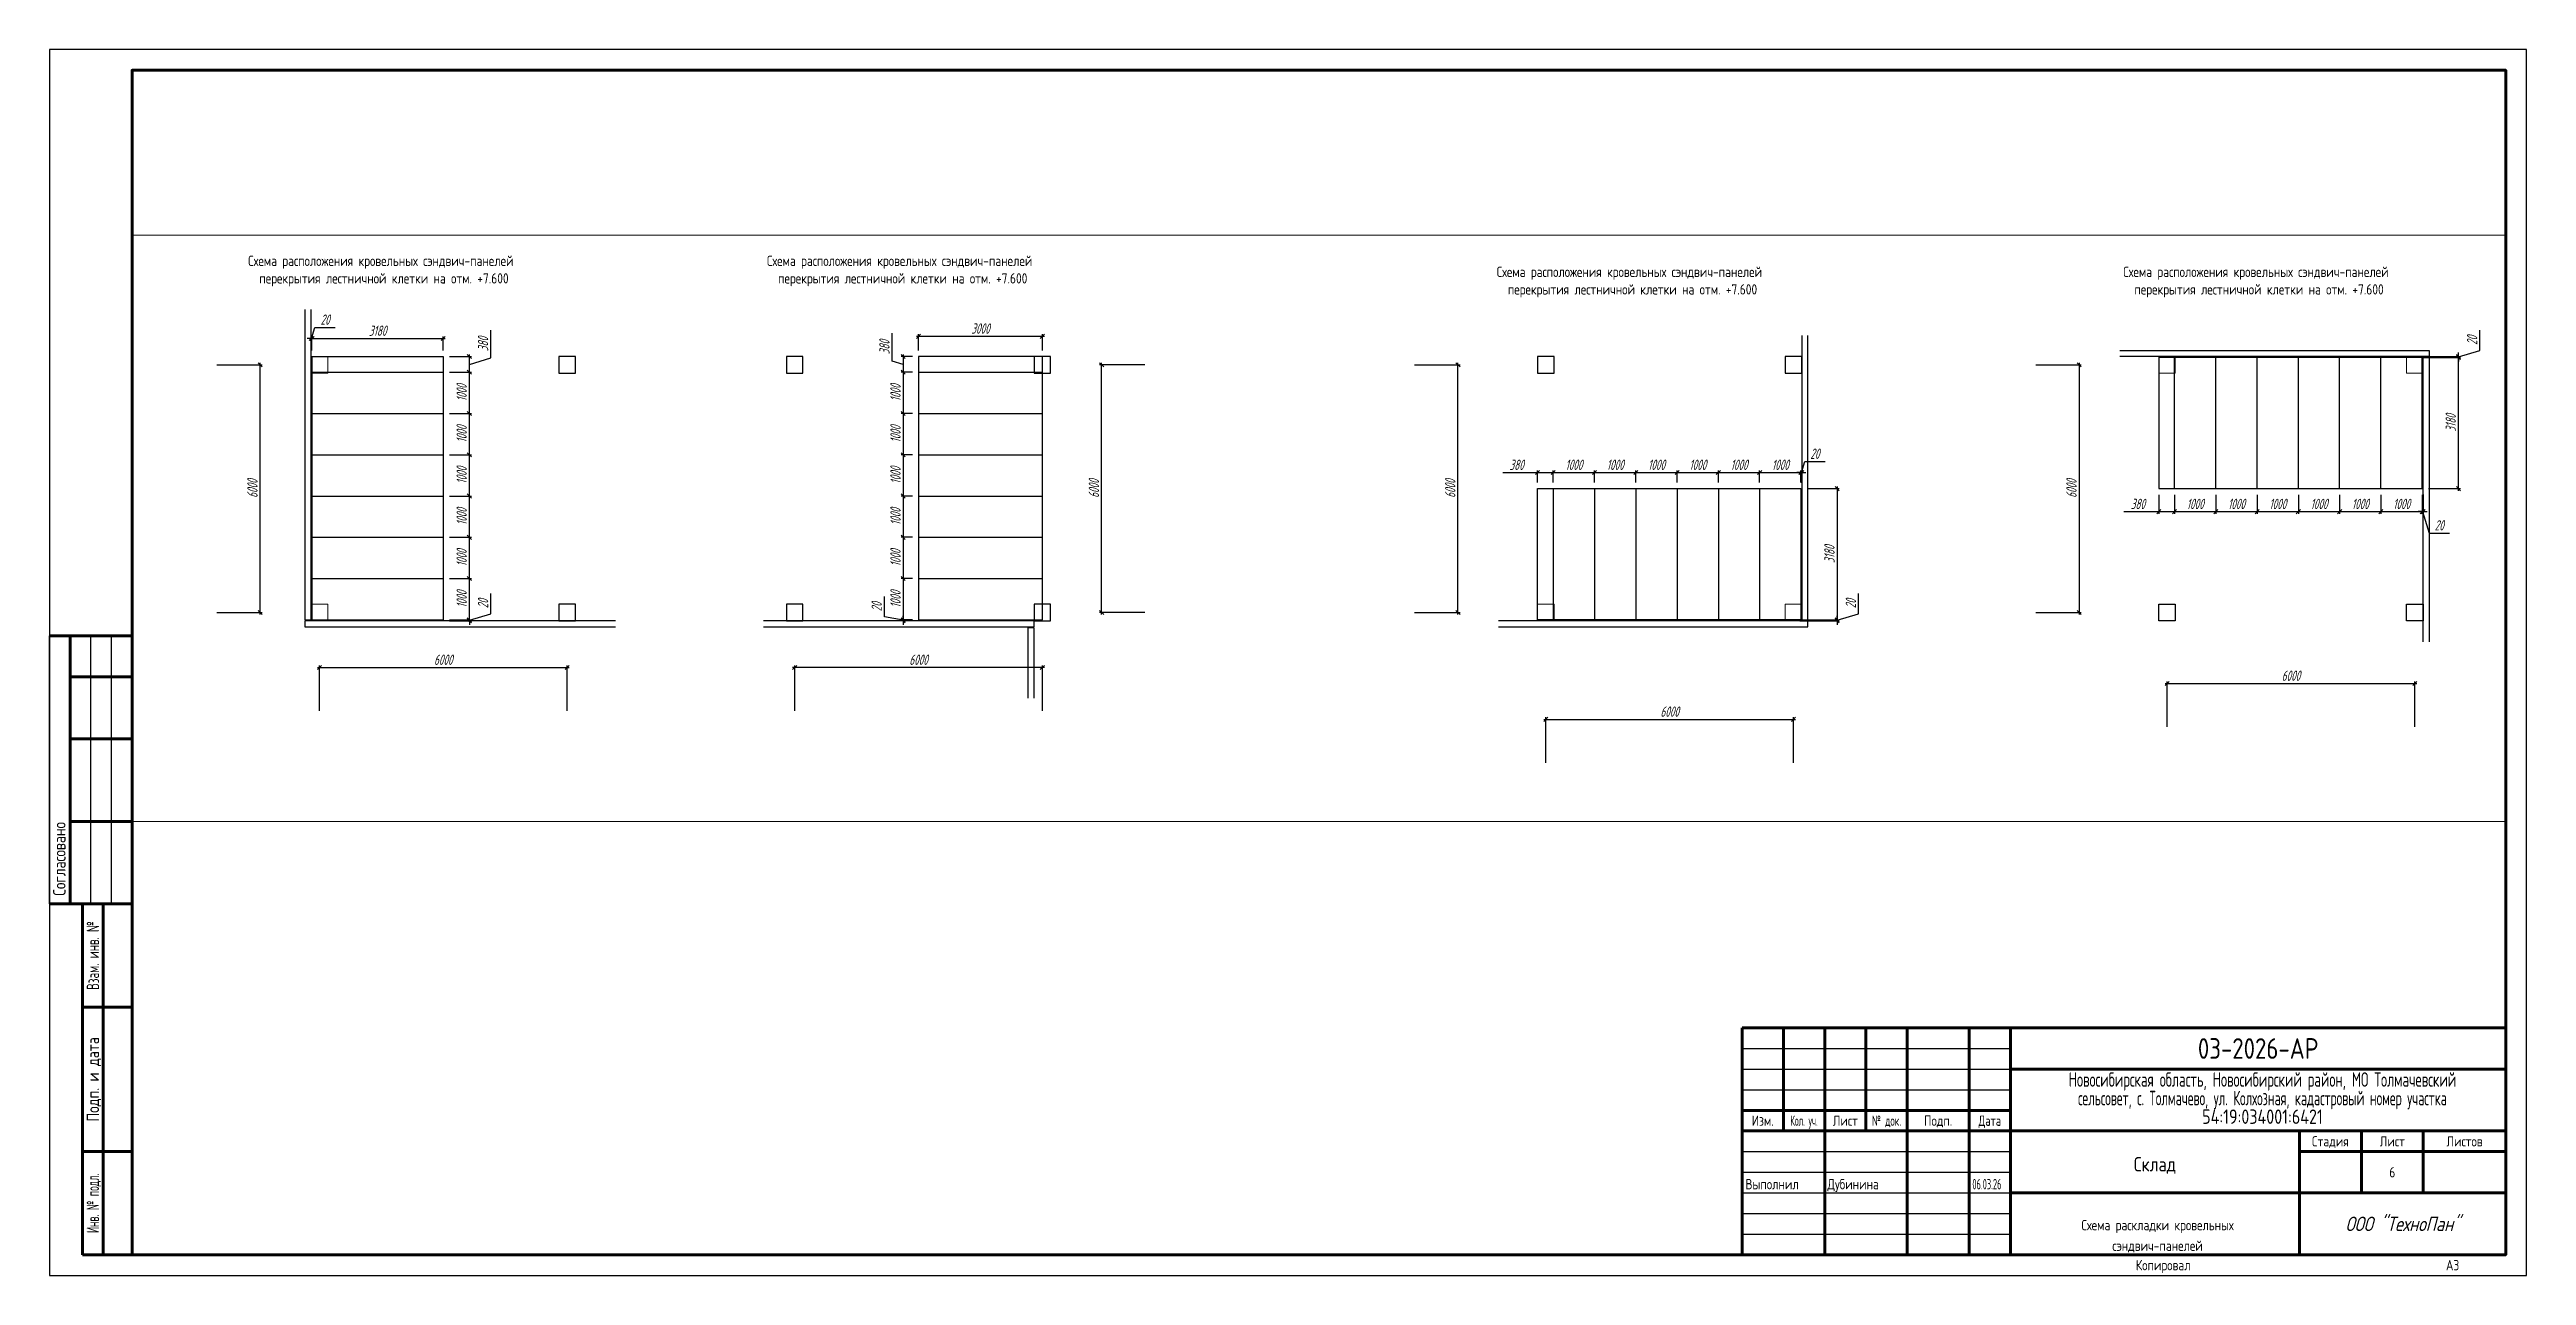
# Paper-space layout 'Лист6' of a CAD drawing. Header units: millimetres. Extents: x 0 to 600, y 0 to 297.
# The model-space entities are those that its viewports show. They can reach past a viewport. Long polylines and large blocks are cut down to what shows.
import ezdxf
from ezdxf.enums import TextEntityAlignment as Align

# ---------------------------------------------------------------- set-up
doc = ezdxf.new("R2010")
doc.units = ezdxf.units.MM
doc.linetypes.add('GOST2.303 4', pattern=[7, 5, -2, 0])
for name, color, linetype, lineweight in [('_Оси', 90, 'Continuous', 13), ('_Размеры', 120, 'Continuous', 13), ('_Сендвичи', 230, 'Continuous', 30), ('_Сендвичи кровля', 5, 'Continuous', 30), ('_Стены', 7, 'Continuous', 30), ('_Сэндвичи штрих', 7, 'Continuous', 5), ('_Текст', 141, 'Continuous', 20), ('FORMAT', 7, 'Continuous', 25), ('выноска', 7, 'Continuous', 13)]:
    doc.layers.add(name, color=color, linetype=linetype, lineweight=lineweight)
doc.styles.add('GOST 2.304', font='CS_Gost2304.shx')
doc.styles.add('Museo sans', font='CS_Gost2304.shx')
doc.styles.add('ГОСТ 2.304', font='CS_Gost2304.shx')
doc.styles.add('СПДС_размеры', font='spdswin.shx', dxfattribs={"width": 0.8, "oblique": 15})
doc.dimstyles.new('СПДС', dxfattribs={"dimtxt": 2.5, "dimasz": 1, "dimexe": 0.5, "dimexo": 1.5, "dimtad": 1, "dimdec": 0, "dimtxsty": 'СПДС_размеры', "dimblk": 'OBLIQUE', "dimcen": 2.5, "dimdle": 0.5, "dimadec": 8, "dimazin": 0, "dimtfac": 1, "dimtdec": 0, "dimtix": 1, "dimtmove": 0, "dimatfit": 3, "dimfxl": 1, "dimarcsym": 0})

psp = doc.layouts.new('Лист6')

# ---------------------------------------------------------------- texts
at = {"layer": 'FORMAT', "linetype": 'Continuous', "lineweight": 25, "style": 'GOST 2.304'}
psp.add_text('Согласовано', height=3, rotation=90, dxfattribs=at).set_placement((3.88, 92))
for s, width, p in [('Взам. инв. №', 0.8, (10.5, 77.5)), ('Инв. № подл.', 0.7, (10.5, 17.5))]:
    psp.add_text(s, height=3, rotation=90, dxfattribs=dict(at, width=width)).set_placement(p, align=Align.MIDDLE_CENTER)
psp.add_text('Подп. и дата', height=3, rotation=90, dxfattribs=at).set_placement((10.5, 47.5), align=Align.MIDDLE_CENTER)
for s, height, p in [('03-2026-АР', 5, (535, 54.99)), ('Изм.', 2.5, (415, 37.5)), ('Лист', 2.5, (435, 37.5)), ('Подп.', 2.5, (457.5, 37.5)), ('Стадия', 2.5, (552.5, 32.5)), ('Лист', 2.5, (567.5, 32.5)), ('Листов', 2.5, (585, 32.5)), ('Склад', 3.5, (510, 26.94)), ('6', 2.5, (567.5, 25))]:
    psp.add_text(s, height=height, dxfattribs=at).set_placement(p, align=Align.MIDDLE_CENTER)
for s, width, p in [('Новосибирская область, Новосибирский район, МО Толмачевский', 0.806323, (536.05, 45.72)), ('сельсовет, с. Толмачево, ул. Колхозная, кадастровый номер участка', 0.748029, (536.05, 41.22))]:
    psp.add_text(s, height=3.5, dxfattribs=dict(at, width=width)).set_placement(p, align=Align.CENTER)
for s, width, p in [('Кол. уч.', 0.65, (425, 37.5)), ('№ док.', 0.8, (445, 37.5)), ('Дата', 0.9, (470, 37.5))]:
    psp.add_text(s, height=2.5, dxfattribs=dict(at, width=width)).set_placement(p, align=Align.MIDDLE_CENTER)
at = {"layer": 'FORMAT', "linetype": 'Continuous', "lineweight": 25}
for s, height, style, p in [('54:19:034001:6421', 3.5, 'GOST 2.304', (536.05, 36.72)), ('Схема раскладки кровельных', 2.5, 'GOST 2.304', (510.64, 10.95)), ('сэндвич-панелей', 2.5, 'GOST 2.304', (510.64, 5.95)), ('Копировал', 2.5, 'ГОСТ 2.304', (512, 1.25))]:
    psp.add_text(s, height=height, dxfattribs=dict(at, style=style)).set_placement(p, align=Align.CENTER)
for s, style, p in [('Выполнил', 'GOST 2.304', (410.82, 20.87)), ('Дубинина', 'GOST 2.304', (430.68, 20.87)), ('A3', 'ГОСТ 2.304', (580.5, 1.25))]:
    psp.add_text(s, height=2.5, dxfattribs=dict(at, style=style)).set_placement(p)
at = {"layer": 'FORMAT', "linetype": 'Continuous', "lineweight": 25, "style": 'GOST 2.304', "width": 0.705879}
psp.add_text('06.03.26', height=2.5, dxfattribs=at).set_placement((465.78, 20.87))
at = {"layer": 'FORMAT', "linetype": 'Continuous', "lineweight": 25, "style": 'GOST 2.304', "oblique": 15}
psp.add_text('ООО "ТехноПан"', height=3.5, dxfattribs=at).set_placement((570, 12.5), align=Align.MIDDLE_CENTER)

msp = doc.modelspace()

# ---------------------------------------------------------------- texts
at = {"layer": '_Текст', "linetype": 'Continuous', "ltscale": 100, "style": 'Museo sans'}
for s, p in [('Схема расположения кровельных сэндвич-панелей', (-62385, -320275)), ('Схема расположения кровельных сэндвич-панелей', (-49819, -320275)), ('Схема расположения кровельных сэндвич-панелей', (-32141, -320542)), ('Схема расположения кровельных сэндвич-панелей', (-16964, -320542)), ('перекрытия лестничной клетки на отм. +7.600', (-62115, -320700)), ('перекрытия лестничной клетки на отм. +7.600', (-49549, -320700)), ('перекрытия лестничной клетки на отм. +7.600', (-31871, -320967)), ('перекрытия лестничной клетки на отм. +7.600', (-16694, -320967))]:
    msp.add_text(s, height=250, dxfattribs=at).set_placement(p)

# ---------------------------------------------------------------- blocks, each defined once
blk = doc.blocks.new('_Oblique')
at = {"layer": 'выноска', "color": 0, "lineweight": -2}
blk.add_line((-0.5, -0.5), (0.5, 0.5), dxfattribs=at)
blk = doc.blocks.new('*D692')
at = {"layer": '_Оси', "color": 0, "lineweight": -2, "transparency": 16777216}
for p, q in [((-60659, -331052), (-60659, -329952)), ((-54659, -331052), (-54659, -329952)), ((-60709, -330002), (-54609, -330002))]:
    blk.add_line(p, q, dxfattribs=at)
at = {"layer": 'Defpoints', "color": 0, "transparency": 16777216}
for p in [(-54659, -330002), (-60659, -331202), (-54659, -331202)]:
    blk.add_point(p, dxfattribs=at)
at = {"layer": '_Оси', "color": 0, "lineweight": -2, "transparency": 16777216, "xscale": 100, "yscale": 100, "zscale": 100, "rotation": 180}
blk.add_blockref('_Oblique', (-60659, -330002), dxfattribs=at)
at = {"layer": '_Оси', "color": 0, "lineweight": -2, "transparency": 16777216, "xscale": 100, "yscale": 100, "zscale": 100}
blk.add_blockref('_Oblique', (-54659, -330002), dxfattribs=at)
at = {"layer": '_Оси', "color": 0, "lineweight": 25, "transparency": 16777216, "insert": (-57659, -329814.5), "char_height": 250, "attachment_point": 5, "style": 'СПДС_размеры'}
blk.add_mtext('6000', dxfattribs=at)
blk = doc.blocks.new('*D695')
at = {"layer": '_Оси', "color": 0, "lineweight": -2, "transparency": 16777216}
for p, q in [((-63144, -322669), (-62044, -322669)), ((-62094, -328719), (-62094, -322619)), ((-63144, -328669), (-62044, -328669))]:
    blk.add_line(p, q, dxfattribs=at)
at = {"layer": 'Defpoints', "color": 0, "transparency": 16777216}
for p in [(-63294, -322669), (-62094, -322669), (-63294, -328669)]:
    blk.add_point(p, dxfattribs=at)
at = {"layer": '_Оси', "color": 0, "lineweight": -2, "transparency": 16777216, "xscale": 100, "yscale": 100, "zscale": 100}
for p, rotation in [((-62094, -322669), 90), ((-62094, -328669), 270)]:
    blk.add_blockref('_Oblique', p, dxfattribs=dict(at, rotation=rotation))
at = {"layer": '_Оси', "color": 0, "lineweight": 25, "transparency": 16777216, "insert": (-62281.5, -325669), "char_height": 250, "attachment_point": 5, "rotation": 90, "style": 'СПДС_размеры'}
blk.add_mtext('6000', dxfattribs=at)
blk = doc.blocks.new('*D698')
at = {"layer": '_Размеры', "color": 0, "lineweight": -2, "ltscale": 100, "transparency": 16777216}
for p, q in [((-57026, -328859), (-56507, -328703)), ((-57026, -328849), (-57026, -328749)), ((-56507, -328703), (-56507, -328210)), ((-57509, -328849), (-56976, -328849)), ((-57509, -328869), (-56976, -328869)), ((-57026, -328849), (-57026, -328869)), ((-57026, -328849), (-57026, -328869)), ((-57026, -328869), (-57026, -328969))]:
    blk.add_line(p, q, dxfattribs=at)
at = {"layer": 'Defpoints', "color": 0, "ltscale": 100, "transparency": 16777216}
for p in [(-57659, -328849), (-57659, -328869), (-57026, -328869)]:
    blk.add_point(p, dxfattribs=at)
at = {"layer": '_Размеры', "color": 0, "lineweight": -2, "ltscale": 100, "transparency": 16777216, "xscale": 100, "yscale": 100, "zscale": 100}
for p, rotation in [((-57026, -328849), 270), ((-57026, -328869), 90)]:
    blk.add_blockref('_Oblique', p, dxfattribs=dict(at, rotation=rotation))
at = {"layer": '_Размеры', "color": 0, "ltscale": 100, "transparency": 16777216, "insert": (-56695, -328457), "char_height": 250, "attachment_point": 5, "rotation": 90, "style": 'СПДС_размеры'}
blk.add_mtext('20', dxfattribs=at)
blk = doc.blocks.new('*D699')
at = {"layer": '_Размеры', "color": 0, "lineweight": -2, "ltscale": 100, "transparency": 16777216}
for p, q in [((-57509, -327849), (-56976, -327849)), ((-57026, -328899), (-57026, -327799)), ((-57509, -328849), (-56976, -328849))]:
    blk.add_line(p, q, dxfattribs=at)
at = {"layer": 'Defpoints', "color": 0, "ltscale": 100, "transparency": 16777216}
for p in [(-57659, -327849), (-57026, -327849), (-57659, -328849)]:
    blk.add_point(p, dxfattribs=at)
at = {"layer": '_Размеры', "color": 0, "lineweight": -2, "ltscale": 100, "transparency": 16777216, "xscale": 100, "yscale": 100, "zscale": 100}
for p, rotation in [((-57026, -327849), 90), ((-57026, -328849), 270)]:
    blk.add_blockref('_Oblique', p, dxfattribs=dict(at, rotation=rotation))
at = {"layer": '_Размеры', "color": 0, "ltscale": 100, "transparency": 16777216, "insert": (-57213.5, -328349), "char_height": 250, "attachment_point": 5, "rotation": 90, "style": 'СПДС_размеры'}
blk.add_mtext('1000', dxfattribs=at)
blk = doc.blocks.new('*D700')
at = {"layer": '_Размеры', "color": 0, "lineweight": -2, "ltscale": 100, "transparency": 16777216}
for p, q in [((-57509, -326849), (-56976, -326849)), ((-57026, -327899), (-57026, -326799)), ((-57509, -327849), (-56976, -327849))]:
    blk.add_line(p, q, dxfattribs=at)
at = {"layer": 'Defpoints', "color": 0, "ltscale": 100, "transparency": 16777216}
for p in [(-57659, -326849), (-57026, -326849), (-57659, -327849)]:
    blk.add_point(p, dxfattribs=at)
at = {"layer": '_Размеры', "color": 0, "lineweight": -2, "ltscale": 100, "transparency": 16777216, "xscale": 100, "yscale": 100, "zscale": 100}
for p, rotation in [((-57026, -326849), 90), ((-57026, -327849), 270)]:
    blk.add_blockref('_Oblique', p, dxfattribs=dict(at, rotation=rotation))
at = {"layer": '_Размеры', "color": 0, "ltscale": 100, "transparency": 16777216, "insert": (-57213.5, -327349), "char_height": 250, "attachment_point": 5, "rotation": 90, "style": 'СПДС_размеры'}
blk.add_mtext('1000', dxfattribs=at)
blk = doc.blocks.new('*D701')
at = {"layer": '_Размеры', "color": 0, "lineweight": -2, "ltscale": 100, "transparency": 16777216}
for p, q in [((-57026, -326899), (-57026, -325799)), ((-57509, -325849), (-56976, -325849)), ((-57509, -326849), (-56976, -326849))]:
    blk.add_line(p, q, dxfattribs=at)
at = {"layer": 'Defpoints', "color": 0, "ltscale": 100, "transparency": 16777216}
for p in [(-57659, -325849), (-57026, -325849), (-57659, -326849)]:
    blk.add_point(p, dxfattribs=at)
at = {"layer": '_Размеры', "color": 0, "lineweight": -2, "ltscale": 100, "transparency": 16777216, "xscale": 100, "yscale": 100, "zscale": 100}
for p, rotation in [((-57026, -325849), 90), ((-57026, -326849), 270)]:
    blk.add_blockref('_Oblique', p, dxfattribs=dict(at, rotation=rotation))
at = {"layer": '_Размеры', "color": 0, "ltscale": 100, "transparency": 16777216, "insert": (-57213.5, -326349), "char_height": 250, "attachment_point": 5, "rotation": 90, "style": 'СПДС_размеры'}
blk.add_mtext('1000', dxfattribs=at)
blk = doc.blocks.new('*D702')
at = {"layer": '_Размеры', "color": 0, "lineweight": -2, "ltscale": 100, "transparency": 16777216}
for p, q in [((-57509, -324849), (-56976, -324849)), ((-57026, -325899), (-57026, -324799)), ((-57509, -325849), (-56976, -325849))]:
    blk.add_line(p, q, dxfattribs=at)
at = {"layer": 'Defpoints', "color": 0, "ltscale": 100, "transparency": 16777216}
for p in [(-57659, -324849), (-57026, -324849), (-57659, -325849)]:
    blk.add_point(p, dxfattribs=at)
at = {"layer": '_Размеры', "color": 0, "lineweight": -2, "ltscale": 100, "transparency": 16777216, "xscale": 100, "yscale": 100, "zscale": 100}
for p, rotation in [((-57026, -324849), 90), ((-57026, -325849), 270)]:
    blk.add_blockref('_Oblique', p, dxfattribs=dict(at, rotation=rotation))
at = {"layer": '_Размеры', "color": 0, "ltscale": 100, "transparency": 16777216, "insert": (-57213.5, -325349), "char_height": 250, "attachment_point": 5, "rotation": 90, "style": 'СПДС_размеры'}
blk.add_mtext('1000', dxfattribs=at)
blk = doc.blocks.new('*D703')
at = {"layer": '_Размеры', "color": 0, "lineweight": -2, "ltscale": 100, "transparency": 16777216}
for p, q in [((-57509, -323849), (-56976, -323849)), ((-57026, -324899), (-57026, -323799)), ((-57509, -324849), (-56976, -324849))]:
    blk.add_line(p, q, dxfattribs=at)
at = {"layer": 'Defpoints', "color": 0, "ltscale": 100, "transparency": 16777216}
for p in [(-57659, -323849), (-57026, -323849), (-57659, -324849)]:
    blk.add_point(p, dxfattribs=at)
at = {"layer": '_Размеры', "color": 0, "lineweight": -2, "ltscale": 100, "transparency": 16777216, "xscale": 100, "yscale": 100, "zscale": 100}
for p, rotation in [((-57026, -323849), 90), ((-57026, -324849), 270)]:
    blk.add_blockref('_Oblique', p, dxfattribs=dict(at, rotation=rotation))
at = {"layer": '_Размеры', "color": 0, "ltscale": 100, "transparency": 16777216, "insert": (-57213.5, -324349), "char_height": 250, "attachment_point": 5, "rotation": 90, "style": 'СПДС_размеры'}
blk.add_mtext('1000', dxfattribs=at)
blk = doc.blocks.new('*D704')
at = {"layer": '_Размеры', "color": 0, "lineweight": -2, "ltscale": 100, "transparency": 16777216}
for p, q in [((-57026, -323899), (-57026, -322799)), ((-57509, -322849), (-56976, -322849)), ((-57509, -323849), (-56976, -323849))]:
    blk.add_line(p, q, dxfattribs=at)
at = {"layer": 'Defpoints', "color": 0, "ltscale": 100, "transparency": 16777216}
for p in [(-57659, -322849), (-57026, -322849), (-57659, -323849)]:
    blk.add_point(p, dxfattribs=at)
at = {"layer": '_Размеры', "color": 0, "lineweight": -2, "ltscale": 100, "transparency": 16777216, "xscale": 100, "yscale": 100, "zscale": 100}
for p, rotation in [((-57026, -322849), 90), ((-57026, -323849), 270)]:
    blk.add_blockref('_Oblique', p, dxfattribs=dict(at, rotation=rotation))
at = {"layer": '_Размеры', "color": 0, "ltscale": 100, "transparency": 16777216, "insert": (-57213.5, -323349), "char_height": 250, "attachment_point": 5, "rotation": 90, "style": 'СПДС_размеры'}
blk.add_mtext('1000', dxfattribs=at)
blk = doc.blocks.new('*D705')
at = {"layer": '_Размеры', "color": 0, "lineweight": -2, "ltscale": 100, "transparency": 16777216}
for p, q in [((-56507, -322503), (-56507, -321832)), ((-57509, -322469), (-56976, -322469)), ((-57026, -322899), (-57026, -322419)), ((-57026, -322659), (-56507, -322503)), ((-57509, -322849), (-56976, -322849))]:
    blk.add_line(p, q, dxfattribs=at)
at = {"layer": 'Defpoints', "color": 0, "ltscale": 100, "transparency": 16777216}
for p in [(-57659, -322469), (-57026, -322469), (-57659, -322849)]:
    blk.add_point(p, dxfattribs=at)
at = {"layer": '_Размеры', "color": 0, "lineweight": -2, "ltscale": 100, "transparency": 16777216, "xscale": 100, "yscale": 100, "zscale": 100}
for p, rotation in [((-57026, -322469), 90), ((-57026, -322849), 270)]:
    blk.add_blockref('_Oblique', p, dxfattribs=dict(at, rotation=rotation))
at = {"layer": '_Размеры', "color": 0, "ltscale": 100, "transparency": 16777216, "insert": (-56695, -322168), "char_height": 250, "attachment_point": 5, "rotation": 90, "style": 'СПДС_размеры'}
blk.add_mtext('380', dxfattribs=at)
blk = doc.blocks.new('*D706')
at = {"layer": '_Размеры', "color": 0, "lineweight": -2, "ltscale": 100, "transparency": 16777216}
for p, q in [((-60859, -322031), (-60959, -322031)), ((-60859, -322319), (-60859, -321981)), ((-60859, -322031), (-60839, -322031)), ((-60859, -322031), (-60839, -322031)), ((-60849, -322031), (-60768, -321762)), ((-60839, -322319), (-60839, -321981)), ((-60839, -322031), (-60739, -322031)), ((-60768, -321762), (-60275, -321762))]:
    blk.add_line(p, q, dxfattribs=at)
at = {"layer": 'Defpoints', "color": 0, "ltscale": 100, "transparency": 16777216}
for p in [(-60839, -322031), (-60859, -322469), (-60839, -322469)]:
    blk.add_point(p, dxfattribs=at)
at = {"layer": '_Размеры', "color": 0, "lineweight": -2, "ltscale": 100, "transparency": 16777216, "xscale": 100, "yscale": 100, "zscale": 100}
blk.add_blockref('_Oblique', (-60859, -322031), dxfattribs=at)
at = {"layer": '_Размеры', "color": 0, "lineweight": -2, "ltscale": 100, "transparency": 16777216, "xscale": 100, "yscale": 100, "zscale": 100, "rotation": 180}
blk.add_blockref('_Oblique', (-60839, -322031), dxfattribs=at)
at = {"layer": '_Размеры', "color": 0, "ltscale": 100, "transparency": 16777216, "insert": (-60522, -321575), "char_height": 250, "attachment_point": 5, "style": 'СПДС_размеры'}
blk.add_mtext('20', dxfattribs=at)
blk = doc.blocks.new('*D707')
at = {"layer": '_Размеры', "color": 0, "lineweight": -2, "ltscale": 100, "transparency": 16777216}
for p, q in [((-60889, -322031), (-57609, -322031)), ((-60839, -322319), (-60839, -321981)), ((-57659, -322319), (-57659, -321981))]:
    blk.add_line(p, q, dxfattribs=at)
at = {"layer": 'Defpoints', "color": 0, "ltscale": 100, "transparency": 16777216}
for p in [(-57659, -322031), (-60839, -322469), (-57659, -322469)]:
    blk.add_point(p, dxfattribs=at)
at = {"layer": '_Размеры', "color": 0, "lineweight": -2, "ltscale": 100, "transparency": 16777216, "xscale": 100, "yscale": 100, "zscale": 100, "rotation": 180}
blk.add_blockref('_Oblique', (-60839, -322031), dxfattribs=at)
at = {"layer": '_Размеры', "color": 0, "lineweight": -2, "ltscale": 100, "transparency": 16777216, "xscale": 100, "yscale": 100, "zscale": 100}
blk.add_blockref('_Oblique', (-57659, -322031), dxfattribs=at)
at = {"layer": '_Размеры', "color": 0, "ltscale": 100, "transparency": 16777216, "insert": (-59249, -321843.5), "char_height": 250, "attachment_point": 5, "style": 'СПДС_размеры'}
blk.add_mtext('3180', dxfattribs=at)
blk = doc.blocks.new('*D709')
at = {"layer": '_Оси', "color": 0, "lineweight": -2, "transparency": 16777216}
for p, q in [((-49146, -331052), (-49146, -329952)), ((-43146, -331052), (-43146, -329952)), ((-43096, -330002), (-49196, -330002))]:
    blk.add_line(p, q, dxfattribs=at)
at = {"layer": 'Defpoints', "color": 0, "transparency": 16777216}
for p in [(-49146, -330002), (-49146, -331202), (-43146, -331202)]:
    blk.add_point(p, dxfattribs=at)
at = {"layer": '_Оси', "color": 0, "lineweight": -2, "transparency": 16777216, "xscale": 100, "yscale": 100, "zscale": 100, "rotation": 180}
blk.add_blockref('_Oblique', (-49146, -330002), dxfattribs=at)
at = {"layer": '_Оси', "color": 0, "lineweight": -2, "transparency": 16777216, "xscale": 100, "yscale": 100, "zscale": 100}
blk.add_blockref('_Oblique', (-43146, -330002), dxfattribs=at)
at = {"layer": '_Оси', "color": 0, "lineweight": 25, "transparency": 16777216, "insert": (-46146, -329814.5), "char_height": 250, "attachment_point": 5, "style": 'СПДС_размеры'}
blk.add_mtext('6000', dxfattribs=at)
blk = doc.blocks.new('*D708')
at = {"layer": '_Оси', "color": 0, "lineweight": -2, "transparency": 16777216}
for p, q in [((-40661, -322669), (-41761, -322669)), ((-41711, -328719), (-41711, -322619)), ((-40661, -328669), (-41761, -328669))]:
    blk.add_line(p, q, dxfattribs=at)
at = {"layer": 'Defpoints', "color": 0, "transparency": 16777216}
for p in [(-41711, -322669), (-40511, -322669), (-40511, -328669)]:
    blk.add_point(p, dxfattribs=at)
at = {"layer": '_Оси', "color": 0, "lineweight": -2, "transparency": 16777216, "xscale": 100, "yscale": 100, "zscale": 100}
for p, rotation in [((-41711, -322669), 90), ((-41711, -328669), 270)]:
    blk.add_blockref('_Oblique', p, dxfattribs=dict(at, rotation=rotation))
at = {"layer": '_Оси', "color": 0, "lineweight": 25, "transparency": 16777216, "insert": (-41898.5, -325669), "char_height": 250, "attachment_point": 5, "rotation": 90, "style": 'СПДС_размеры'}
blk.add_mtext('6000', dxfattribs=at)
blk = doc.blocks.new('*D710')
at = {"layer": '_Размеры', "color": 0, "lineweight": -2, "ltscale": 100, "transparency": 16777216}
for p, q in [((-46786, -322578), (-46786, -321907)), ((-46517, -322659), (-46786, -322578)), ((-46296, -322469), (-46567, -322469)), ((-46517, -322419), (-46517, -322899)), ((-46296, -322849), (-46567, -322849))]:
    blk.add_line(p, q, dxfattribs=at)
at = {"layer": 'Defpoints', "color": 0, "ltscale": 100, "transparency": 16777216}
for p in [(-46146, -322469), (-46517, -322849), (-46146, -322849)]:
    blk.add_point(p, dxfattribs=at)
at = {"layer": '_Размеры', "color": 0, "lineweight": -2, "ltscale": 100, "transparency": 16777216, "xscale": 100, "yscale": 100, "zscale": 100}
for p, rotation in [((-46517, -322469), 90), ((-46517, -322849), 270)]:
    blk.add_blockref('_Oblique', p, dxfattribs=dict(at, rotation=rotation))
at = {"layer": '_Размеры', "color": 0, "ltscale": 100, "transparency": 16777216, "insert": (-46973, -322243), "char_height": 250, "attachment_point": 5, "rotation": 90, "style": 'СПДС_размеры'}
blk.add_mtext('380', dxfattribs=at)
blk = doc.blocks.new('*D711')
at = {"layer": '_Размеры', "color": 0, "lineweight": -2, "ltscale": 100, "transparency": 16777216}
for p, q in [((-46517, -322799), (-46517, -323899)), ((-46296, -322849), (-46567, -322849)), ((-46296, -323849), (-46567, -323849))]:
    blk.add_line(p, q, dxfattribs=at)
at = {"layer": 'Defpoints', "color": 0, "ltscale": 100, "transparency": 16777216}
for p in [(-46146, -322849), (-46517, -323849), (-46146, -323849)]:
    blk.add_point(p, dxfattribs=at)
at = {"layer": '_Размеры', "color": 0, "lineweight": -2, "ltscale": 100, "transparency": 16777216, "xscale": 100, "yscale": 100, "zscale": 100}
for p, rotation in [((-46517, -322849), 90), ((-46517, -323849), 270)]:
    blk.add_blockref('_Oblique', p, dxfattribs=dict(at, rotation=rotation))
at = {"layer": '_Размеры', "color": 0, "ltscale": 100, "transparency": 16777216, "insert": (-46704.5, -323349), "char_height": 250, "attachment_point": 5, "rotation": 90, "style": 'СПДС_размеры'}
blk.add_mtext('1000', dxfattribs=at)
blk = doc.blocks.new('*D712')
at = {"layer": '_Размеры', "color": 0, "lineweight": -2, "ltscale": 100, "transparency": 16777216}
for p, q in [((-46296, -323849), (-46567, -323849)), ((-46517, -323799), (-46517, -324899)), ((-46296, -324849), (-46567, -324849))]:
    blk.add_line(p, q, dxfattribs=at)
at = {"layer": 'Defpoints', "color": 0, "ltscale": 100, "transparency": 16777216}
for p in [(-46146, -323849), (-46517, -324849), (-46146, -324849)]:
    blk.add_point(p, dxfattribs=at)
at = {"layer": '_Размеры', "color": 0, "lineweight": -2, "ltscale": 100, "transparency": 16777216, "xscale": 100, "yscale": 100, "zscale": 100}
for p, rotation in [((-46517, -323849), 90), ((-46517, -324849), 270)]:
    blk.add_blockref('_Oblique', p, dxfattribs=dict(at, rotation=rotation))
at = {"layer": '_Размеры', "color": 0, "ltscale": 100, "transparency": 16777216, "insert": (-46704.5, -324349), "char_height": 250, "attachment_point": 5, "rotation": 90, "style": 'СПДС_размеры'}
blk.add_mtext('1000', dxfattribs=at)
blk = doc.blocks.new('*D713')
at = {"layer": '_Размеры', "color": 0, "lineweight": -2, "ltscale": 100, "transparency": 16777216}
for p, q in [((-46296, -324849), (-46567, -324849)), ((-46517, -324799), (-46517, -325899)), ((-46296, -325849), (-46567, -325849))]:
    blk.add_line(p, q, dxfattribs=at)
at = {"layer": 'Defpoints', "color": 0, "ltscale": 100, "transparency": 16777216}
for p in [(-46146, -324849), (-46517, -325849), (-46146, -325849)]:
    blk.add_point(p, dxfattribs=at)
at = {"layer": '_Размеры', "color": 0, "lineweight": -2, "ltscale": 100, "transparency": 16777216, "xscale": 100, "yscale": 100, "zscale": 100}
for p, rotation in [((-46517, -324849), 90), ((-46517, -325849), 270)]:
    blk.add_blockref('_Oblique', p, dxfattribs=dict(at, rotation=rotation))
at = {"layer": '_Размеры', "color": 0, "ltscale": 100, "transparency": 16777216, "insert": (-46704.5, -325349), "char_height": 250, "attachment_point": 5, "rotation": 90, "style": 'СПДС_размеры'}
blk.add_mtext('1000', dxfattribs=at)
blk = doc.blocks.new('*D714')
at = {"layer": '_Размеры', "color": 0, "lineweight": -2, "ltscale": 100, "transparency": 16777216}
for p, q in [((-46517, -325799), (-46517, -326899)), ((-46296, -325849), (-46567, -325849)), ((-46296, -326849), (-46567, -326849))]:
    blk.add_line(p, q, dxfattribs=at)
at = {"layer": 'Defpoints', "color": 0, "ltscale": 100, "transparency": 16777216}
for p in [(-46146, -325849), (-46517, -326849), (-46146, -326849)]:
    blk.add_point(p, dxfattribs=at)
at = {"layer": '_Размеры', "color": 0, "lineweight": -2, "ltscale": 100, "transparency": 16777216, "xscale": 100, "yscale": 100, "zscale": 100}
for p, rotation in [((-46517, -325849), 90), ((-46517, -326849), 270)]:
    blk.add_blockref('_Oblique', p, dxfattribs=dict(at, rotation=rotation))
at = {"layer": '_Размеры', "color": 0, "ltscale": 100, "transparency": 16777216, "insert": (-46704.5, -326349), "char_height": 250, "attachment_point": 5, "rotation": 90, "style": 'СПДС_размеры'}
blk.add_mtext('1000', dxfattribs=at)
blk = doc.blocks.new('*D715')
at = {"layer": '_Размеры', "color": 0, "lineweight": -2, "ltscale": 100, "transparency": 16777216}
for p, q in [((-46296, -326849), (-46567, -326849)), ((-46517, -326799), (-46517, -327899)), ((-46296, -327849), (-46567, -327849))]:
    blk.add_line(p, q, dxfattribs=at)
at = {"layer": 'Defpoints', "color": 0, "ltscale": 100, "transparency": 16777216}
for p in [(-46146, -326849), (-46517, -327849), (-46146, -327849)]:
    blk.add_point(p, dxfattribs=at)
at = {"layer": '_Размеры', "color": 0, "lineweight": -2, "ltscale": 100, "transparency": 16777216, "xscale": 100, "yscale": 100, "zscale": 100}
for p, rotation in [((-46517, -326849), 90), ((-46517, -327849), 270)]:
    blk.add_blockref('_Oblique', p, dxfattribs=dict(at, rotation=rotation))
at = {"layer": '_Размеры', "color": 0, "ltscale": 100, "transparency": 16777216, "insert": (-46704.5, -327349), "char_height": 250, "attachment_point": 5, "rotation": 90, "style": 'СПДС_размеры'}
blk.add_mtext('1000', dxfattribs=at)
blk = doc.blocks.new('*D716')
at = {"layer": '_Размеры', "color": 0, "lineweight": -2, "ltscale": 100, "transparency": 16777216}
for p, q in [((-46296, -327849), (-46567, -327849)), ((-46517, -327799), (-46517, -328899)), ((-46296, -328849), (-46567, -328849))]:
    blk.add_line(p, q, dxfattribs=at)
at = {"layer": 'Defpoints', "color": 0, "ltscale": 100, "transparency": 16777216}
for p in [(-46146, -327849), (-46517, -328849), (-46146, -328849)]:
    blk.add_point(p, dxfattribs=at)
at = {"layer": '_Размеры', "color": 0, "lineweight": -2, "ltscale": 100, "transparency": 16777216, "xscale": 100, "yscale": 100, "zscale": 100}
for p, rotation in [((-46517, -327849), 90), ((-46517, -328849), 270)]:
    blk.add_blockref('_Oblique', p, dxfattribs=dict(at, rotation=rotation))
at = {"layer": '_Размеры', "color": 0, "ltscale": 100, "transparency": 16777216, "insert": (-46704.5, -328349), "char_height": 250, "attachment_point": 5, "rotation": 90, "style": 'СПДС_размеры'}
blk.add_mtext('1000', dxfattribs=at)
blk = doc.blocks.new('*D717')
at = {"layer": '_Размеры', "color": 0, "lineweight": -2, "ltscale": 100, "transparency": 16777216}
for p, q in [((-46973, -328778), (-46973, -328285)), ((-46517, -328859), (-46973, -328778)), ((-46517, -328849), (-46517, -328749)), ((-46296, -328849), (-46567, -328849)), ((-46267, -328869), (-46567, -328869)), ((-46517, -328849), (-46517, -328869)), ((-46517, -328849), (-46517, -328869)), ((-46517, -328869), (-46517, -328969))]:
    blk.add_line(p, q, dxfattribs=at)
at = {"layer": 'Defpoints', "color": 0, "ltscale": 100, "transparency": 16777216}
for p in [(-46517, -328869), (-46146, -328849), (-46117, -328869)]:
    blk.add_point(p, dxfattribs=at)
at = {"layer": '_Размеры', "color": 0, "lineweight": -2, "ltscale": 100, "transparency": 16777216, "xscale": 100, "yscale": 100, "zscale": 100}
for p, rotation in [((-46517, -328849), 270), ((-46517, -328869), 90)]:
    blk.add_blockref('_Oblique', p, dxfattribs=dict(at, rotation=rotation))
at = {"layer": '_Размеры', "color": 0, "ltscale": 100, "transparency": 16777216, "insert": (-47161, -328532), "char_height": 250, "attachment_point": 5, "rotation": 90, "style": 'СПДС_размеры'}
blk.add_mtext('20', dxfattribs=at)
blk = doc.blocks.new('*D718')
at = {"layer": '_Размеры', "color": 0, "lineweight": -2, "ltscale": 100, "transparency": 16777216}
for p, q in [((-46196, -321979), (-43096, -321979)), ((-46146, -322319), (-46146, -321929)), ((-43146, -322319), (-43146, -321929))]:
    blk.add_line(p, q, dxfattribs=at)
at = {"layer": 'Defpoints', "color": 0, "ltscale": 100, "transparency": 16777216}
for p in [(-43146, -321979), (-46146, -322469), (-43146, -322469)]:
    blk.add_point(p, dxfattribs=at)
at = {"layer": '_Размеры', "color": 0, "lineweight": -2, "ltscale": 100, "transparency": 16777216, "xscale": 100, "yscale": 100, "zscale": 100, "rotation": 180}
blk.add_blockref('_Oblique', (-46146, -321979), dxfattribs=at)
at = {"layer": '_Размеры', "color": 0, "lineweight": -2, "ltscale": 100, "transparency": 16777216, "xscale": 100, "yscale": 100, "zscale": 100}
blk.add_blockref('_Oblique', (-43146, -321979), dxfattribs=at)
at = {"layer": '_Размеры', "color": 0, "ltscale": 100, "transparency": 16777216, "insert": (-44646, -321791.5), "char_height": 250, "attachment_point": 5, "style": 'СПДС_размеры'}
blk.add_mtext('3000', dxfattribs=at)
blk = doc.blocks.new('*D719')
at = {"layer": '_Оси', "color": 0, "lineweight": -2, "transparency": 16777216}
for p, q in [((-31001, -331259), (-24901, -331259)), ((-30951, -332309), (-30951, -331209)), ((-24951, -332309), (-24951, -331209))]:
    blk.add_line(p, q, dxfattribs=at)
at = {"layer": 'Defpoints', "color": 0, "transparency": 16777216}
for p in [(-24951, -331259), (-30951, -332459), (-24951, -332459)]:
    blk.add_point(p, dxfattribs=at)
at = {"layer": '_Оси', "color": 0, "lineweight": -2, "transparency": 16777216, "xscale": 100, "yscale": 100, "zscale": 100, "rotation": 180}
blk.add_blockref('_Oblique', (-30951, -331259), dxfattribs=at)
at = {"layer": '_Оси', "color": 0, "lineweight": -2, "transparency": 16777216, "xscale": 100, "yscale": 100, "zscale": 100}
blk.add_blockref('_Oblique', (-24951, -331259), dxfattribs=at)
at = {"layer": '_Оси', "color": 0, "lineweight": 25, "transparency": 16777216, "insert": (-27951, -331071.5), "char_height": 250, "attachment_point": 5, "style": 'СПДС_размеры'}
blk.add_mtext('6000', dxfattribs=at)
blk = doc.blocks.new('*D720')
at = {"layer": '_Оси', "color": 0, "lineweight": -2, "transparency": 16777216}
for p, q in [((-34129, -322669), (-33029, -322669)), ((-33079, -328719), (-33079, -322619)), ((-34129, -328669), (-33029, -328669))]:
    blk.add_line(p, q, dxfattribs=at)
at = {"layer": 'Defpoints', "color": 0, "transparency": 16777216}
for p in [(-34279, -322669), (-33079, -322669), (-34279, -328669)]:
    blk.add_point(p, dxfattribs=at)
at = {"layer": '_Оси', "color": 0, "lineweight": -2, "transparency": 16777216, "xscale": 100, "yscale": 100, "zscale": 100}
for p, rotation in [((-33079, -322669), 90), ((-33079, -328669), 270)]:
    blk.add_blockref('_Oblique', p, dxfattribs=dict(at, rotation=rotation))
at = {"layer": '_Оси', "color": 0, "lineweight": 25, "transparency": 16777216, "insert": (-33266.5, -325669), "char_height": 250, "attachment_point": 5, "rotation": 90, "style": 'СПДС_размеры'}
blk.add_mtext('6000', dxfattribs=at)
blk = doc.blocks.new('*D721')
at = {"layer": '_Размеры', "color": 0, "lineweight": -2, "ltscale": 100, "transparency": 16777216}
for p, q in [((-31995, -325279), (-31151, -325279)), ((-31201, -325279), (-30721, -325279)), ((-31151, -325519), (-31151, -325229)), ((-30771, -325519), (-30771, -325229))]:
    blk.add_line(p, q, dxfattribs=at)
at = {"layer": 'Defpoints', "color": 0, "ltscale": 100, "transparency": 16777216}
for p in [(-31151, -325669), (-30771, -325279), (-30771, -325669)]:
    blk.add_point(p, dxfattribs=at)
at = {"layer": '_Размеры', "color": 0, "lineweight": -2, "ltscale": 100, "transparency": 16777216, "xscale": 100, "yscale": 100, "zscale": 100, "rotation": 180}
blk.add_blockref('_Oblique', (-31151, -325279), dxfattribs=at)
at = {"layer": '_Размеры', "color": 0, "lineweight": -2, "ltscale": 100, "transparency": 16777216, "xscale": 100, "yscale": 100, "zscale": 100}
blk.add_blockref('_Oblique', (-30771, -325279), dxfattribs=at)
at = {"layer": '_Размеры', "color": 0, "ltscale": 100, "transparency": 16777216, "insert": (-31659, -325092), "char_height": 250, "attachment_point": 5, "style": 'СПДС_размеры'}
blk.add_mtext('380', dxfattribs=at)
blk = doc.blocks.new('*D722')
at = {"layer": '_Размеры', "color": 0, "lineweight": -2, "ltscale": 100, "transparency": 16777216}
for p, q in [((-30821, -325279), (-29721, -325279)), ((-30771, -325519), (-30771, -325229)), ((-29771, -325519), (-29771, -325229))]:
    blk.add_line(p, q, dxfattribs=at)
at = {"layer": 'Defpoints', "color": 0, "ltscale": 100, "transparency": 16777216}
for p in [(-30771, -325669), (-29771, -325279), (-29771, -325669)]:
    blk.add_point(p, dxfattribs=at)
at = {"layer": '_Размеры', "color": 0, "lineweight": -2, "ltscale": 100, "transparency": 16777216, "xscale": 100, "yscale": 100, "zscale": 100, "rotation": 180}
blk.add_blockref('_Oblique', (-30771, -325279), dxfattribs=at)
at = {"layer": '_Размеры', "color": 0, "lineweight": -2, "ltscale": 100, "transparency": 16777216, "xscale": 100, "yscale": 100, "zscale": 100}
blk.add_blockref('_Oblique', (-29771, -325279), dxfattribs=at)
at = {"layer": '_Размеры', "color": 0, "ltscale": 100, "transparency": 16777216, "insert": (-30271, -325091.5), "char_height": 250, "attachment_point": 5, "style": 'СПДС_размеры'}
blk.add_mtext('1000', dxfattribs=at)
blk = doc.blocks.new('*D723')
at = {"layer": '_Размеры', "color": 0, "lineweight": -2, "ltscale": 100, "transparency": 16777216}
for p, q in [((-29821, -325279), (-28721, -325279)), ((-29771, -325519), (-29771, -325229)), ((-28771, -325519), (-28771, -325229))]:
    blk.add_line(p, q, dxfattribs=at)
at = {"layer": 'Defpoints', "color": 0, "ltscale": 100, "transparency": 16777216}
for p in [(-29771, -325669), (-28771, -325279), (-28771, -325669)]:
    blk.add_point(p, dxfattribs=at)
at = {"layer": '_Размеры', "color": 0, "lineweight": -2, "ltscale": 100, "transparency": 16777216, "xscale": 100, "yscale": 100, "zscale": 100, "rotation": 180}
blk.add_blockref('_Oblique', (-29771, -325279), dxfattribs=at)
at = {"layer": '_Размеры', "color": 0, "lineweight": -2, "ltscale": 100, "transparency": 16777216, "xscale": 100, "yscale": 100, "zscale": 100}
blk.add_blockref('_Oblique', (-28771, -325279), dxfattribs=at)
at = {"layer": '_Размеры', "color": 0, "ltscale": 100, "transparency": 16777216, "insert": (-29271, -325091.5), "char_height": 250, "attachment_point": 5, "style": 'СПДС_размеры'}
blk.add_mtext('1000', dxfattribs=at)
blk = doc.blocks.new('*D724')
at = {"layer": '_Размеры', "color": 0, "lineweight": -2, "ltscale": 100, "transparency": 16777216}
for p, q in [((-28821, -325279), (-27721, -325279)), ((-28771, -325519), (-28771, -325229)), ((-27771, -325519), (-27771, -325229))]:
    blk.add_line(p, q, dxfattribs=at)
at = {"layer": 'Defpoints', "color": 0, "ltscale": 100, "transparency": 16777216}
for p in [(-28771, -325669), (-27771, -325279), (-27771, -325669)]:
    blk.add_point(p, dxfattribs=at)
at = {"layer": '_Размеры', "color": 0, "lineweight": -2, "ltscale": 100, "transparency": 16777216, "xscale": 100, "yscale": 100, "zscale": 100, "rotation": 180}
blk.add_blockref('_Oblique', (-28771, -325279), dxfattribs=at)
at = {"layer": '_Размеры', "color": 0, "lineweight": -2, "ltscale": 100, "transparency": 16777216, "xscale": 100, "yscale": 100, "zscale": 100}
blk.add_blockref('_Oblique', (-27771, -325279), dxfattribs=at)
at = {"layer": '_Размеры', "color": 0, "ltscale": 100, "transparency": 16777216, "insert": (-28271, -325091.5), "char_height": 250, "attachment_point": 5, "style": 'СПДС_размеры'}
blk.add_mtext('1000', dxfattribs=at)
blk = doc.blocks.new('*D725')
at = {"layer": '_Размеры', "color": 0, "lineweight": -2, "ltscale": 100, "transparency": 16777216}
for p, q in [((-27821, -325279), (-26721, -325279)), ((-27771, -325519), (-27771, -325229)), ((-26771, -325519), (-26771, -325229))]:
    blk.add_line(p, q, dxfattribs=at)
at = {"layer": 'Defpoints', "color": 0, "ltscale": 100, "transparency": 16777216}
for p in [(-27771, -325669), (-26771, -325279), (-26771, -325669)]:
    blk.add_point(p, dxfattribs=at)
at = {"layer": '_Размеры', "color": 0, "lineweight": -2, "ltscale": 100, "transparency": 16777216, "xscale": 100, "yscale": 100, "zscale": 100, "rotation": 180}
blk.add_blockref('_Oblique', (-27771, -325279), dxfattribs=at)
at = {"layer": '_Размеры', "color": 0, "lineweight": -2, "ltscale": 100, "transparency": 16777216, "xscale": 100, "yscale": 100, "zscale": 100}
blk.add_blockref('_Oblique', (-26771, -325279), dxfattribs=at)
at = {"layer": '_Размеры', "color": 0, "ltscale": 100, "transparency": 16777216, "insert": (-27271, -325091.5), "char_height": 250, "attachment_point": 5, "style": 'СПДС_размеры'}
blk.add_mtext('1000', dxfattribs=at)
blk = doc.blocks.new('*D726')
at = {"layer": '_Размеры', "color": 0, "lineweight": -2, "ltscale": 100, "transparency": 16777216}
for p, q in [((-26821, -325279), (-25721, -325279)), ((-26771, -325519), (-26771, -325229)), ((-25771, -325519), (-25771, -325229))]:
    blk.add_line(p, q, dxfattribs=at)
at = {"layer": 'Defpoints', "color": 0, "ltscale": 100, "transparency": 16777216}
for p in [(-26771, -325669), (-25771, -325279), (-25771, -325669)]:
    blk.add_point(p, dxfattribs=at)
at = {"layer": '_Размеры', "color": 0, "lineweight": -2, "ltscale": 100, "transparency": 16777216, "xscale": 100, "yscale": 100, "zscale": 100, "rotation": 180}
blk.add_blockref('_Oblique', (-26771, -325279), dxfattribs=at)
at = {"layer": '_Размеры', "color": 0, "lineweight": -2, "ltscale": 100, "transparency": 16777216, "xscale": 100, "yscale": 100, "zscale": 100}
blk.add_blockref('_Oblique', (-25771, -325279), dxfattribs=at)
at = {"layer": '_Размеры', "color": 0, "ltscale": 100, "transparency": 16777216, "insert": (-26271, -325091.5), "char_height": 250, "attachment_point": 5, "style": 'СПДС_размеры'}
blk.add_mtext('1000', dxfattribs=at)
blk = doc.blocks.new('*D727')
at = {"layer": '_Размеры', "color": 0, "lineweight": -2, "ltscale": 100, "transparency": 16777216}
for p, q in [((-25821, -325279), (-24721, -325279)), ((-25771, -325519), (-25771, -325229)), ((-24771, -325519), (-24771, -325229))]:
    blk.add_line(p, q, dxfattribs=at)
at = {"layer": 'Defpoints', "color": 0, "ltscale": 100, "transparency": 16777216}
for p in [(-25771, -325669), (-24771, -325279), (-24771, -325669)]:
    blk.add_point(p, dxfattribs=at)
at = {"layer": '_Размеры', "color": 0, "lineweight": -2, "ltscale": 100, "transparency": 16777216, "xscale": 100, "yscale": 100, "zscale": 100, "rotation": 180}
blk.add_blockref('_Oblique', (-25771, -325279), dxfattribs=at)
at = {"layer": '_Размеры', "color": 0, "lineweight": -2, "ltscale": 100, "transparency": 16777216, "xscale": 100, "yscale": 100, "zscale": 100}
blk.add_blockref('_Oblique', (-24771, -325279), dxfattribs=at)
at = {"layer": '_Размеры', "color": 0, "ltscale": 100, "transparency": 16777216, "insert": (-25271, -325091.5), "char_height": 250, "attachment_point": 5, "style": 'СПДС_размеры'}
blk.add_mtext('1000', dxfattribs=at)
blk = doc.blocks.new('*D728')
at = {"layer": '_Размеры', "color": 0, "lineweight": -2, "ltscale": 100, "transparency": 16777216}
for p, q in [((-24761, -325279), (-24680, -325010)), ((-24680, -325010), (-24187, -325010)), ((-24771, -325279), (-24871, -325279)), ((-24771, -325519), (-24771, -325229)), ((-24771, -325279), (-24751, -325279)), ((-24771, -325279), (-24751, -325279)), ((-24751, -325527), (-24751, -325229)), ((-24751, -325279), (-24651, -325279))]:
    blk.add_line(p, q, dxfattribs=at)
at = {"layer": 'Defpoints', "color": 0, "ltscale": 100, "transparency": 16777216}
for p in [(-24771, -325669), (-24751, -325279), (-24751, -325677)]:
    blk.add_point(p, dxfattribs=at)
at = {"layer": '_Размеры', "color": 0, "lineweight": -2, "ltscale": 100, "transparency": 16777216, "xscale": 100, "yscale": 100, "zscale": 100}
blk.add_blockref('_Oblique', (-24771, -325279), dxfattribs=at)
at = {"layer": '_Размеры', "color": 0, "lineweight": -2, "ltscale": 100, "transparency": 16777216, "xscale": 100, "yscale": 100, "zscale": 100, "rotation": 180}
blk.add_blockref('_Oblique', (-24751, -325279), dxfattribs=at)
at = {"layer": '_Размеры', "color": 0, "ltscale": 100, "transparency": 16777216, "insert": (-24434, -324823), "char_height": 250, "attachment_point": 5, "style": 'СПДС_размеры'}
blk.add_mtext('20', dxfattribs=at)
blk = doc.blocks.new('*D729')
at = {"layer": '_Размеры', "color": 0, "lineweight": -2, "ltscale": 100, "transparency": 16777216}
for p, q in [((-24621, -325669), (-23843, -325669)), ((-23893, -325619), (-23893, -328899)), ((-24621, -328849), (-23843, -328849))]:
    blk.add_line(p, q, dxfattribs=at)
at = {"layer": 'Defpoints', "color": 0, "ltscale": 100, "transparency": 16777216}
for p in [(-24771, -325669), (-24771, -328849), (-23893, -328849)]:
    blk.add_point(p, dxfattribs=at)
at = {"layer": '_Размеры', "color": 0, "lineweight": -2, "ltscale": 100, "transparency": 16777216, "xscale": 100, "yscale": 100, "zscale": 100}
for p, rotation in [((-23893, -325669), 90), ((-23893, -328849), 270)]:
    blk.add_blockref('_Oblique', p, dxfattribs=dict(at, rotation=rotation))
at = {"layer": '_Размеры', "color": 0, "ltscale": 100, "transparency": 16777216, "insert": (-24080.5, -327259), "char_height": 250, "attachment_point": 5, "rotation": 90, "style": 'СПДС_размеры'}
blk.add_mtext('3180', dxfattribs=at)
blk = doc.blocks.new('*D730')
at = {"layer": '_Размеры', "color": 0, "lineweight": -2, "ltscale": 100, "transparency": 16777216}
for p, q in [((-23893, -328859), (-23374, -328703)), ((-23893, -328849), (-23893, -328749)), ((-23374, -328703), (-23374, -328210)), ((-24801, -328869), (-23843, -328869)), ((-24621, -328849), (-23843, -328849)), ((-23893, -328849), (-23893, -328869)), ((-23893, -328849), (-23893, -328869)), ((-23893, -328869), (-23893, -328969))]:
    blk.add_line(p, q, dxfattribs=at)
at = {"layer": 'Defpoints', "color": 0, "ltscale": 100, "transparency": 16777216}
for p in [(-24951, -328869), (-24771, -328849), (-23893, -328869)]:
    blk.add_point(p, dxfattribs=at)
at = {"layer": '_Размеры', "color": 0, "lineweight": -2, "ltscale": 100, "transparency": 16777216, "xscale": 100, "yscale": 100, "zscale": 100}
for p, rotation in [((-23893, -328849), 270), ((-23893, -328869), 90)]:
    blk.add_blockref('_Oblique', p, dxfattribs=dict(at, rotation=rotation))
at = {"layer": '_Размеры', "color": 0, "ltscale": 100, "transparency": 16777216, "insert": (-23562, -328457), "char_height": 250, "attachment_point": 5, "rotation": 90, "style": 'СПДС_размеры'}
blk.add_mtext('20', dxfattribs=at)
blk = doc.blocks.new('*D737')
at = {"layer": '_Оси', "color": 0, "lineweight": -2, "transparency": 16777216}
for p, q in [((-19080, -322669), (-17980, -322669)), ((-18030, -322619), (-18030, -328719)), ((-19080, -328669), (-17980, -328669))]:
    blk.add_line(p, q, dxfattribs=at)
at = {"layer": 'Defpoints', "color": 0, "transparency": 16777216}
for p in [(-19230, -322669), (-19230, -328669), (-18030, -328669)]:
    blk.add_point(p, dxfattribs=at)
at = {"layer": '_Оси', "color": 0, "lineweight": -2, "transparency": 16777216, "xscale": 100, "yscale": 100, "zscale": 100}
for p, rotation in [((-18030, -322669), 90), ((-18030, -328669), 270)]:
    blk.add_blockref('_Oblique', p, dxfattribs=dict(at, rotation=rotation))
at = {"layer": '_Оси', "color": 0, "lineweight": 25, "transparency": 16777216, "insert": (-18217.5, -325669), "char_height": 250, "attachment_point": 5, "rotation": 90, "style": 'СПДС_размеры'}
blk.add_mtext('6000', dxfattribs=at)
blk = doc.blocks.new('*D738')
at = {"layer": '_Размеры', "color": 0, "lineweight": -2, "ltscale": 100, "transparency": 16777216}
for p, q in [((-16946, -326227), (-16102, -326227)), ((-16152, -326227), (-15672, -326227)), ((-16102, -325819), (-16102, -326277)), ((-15722, -325819), (-15722, -326277))]:
    blk.add_line(p, q, dxfattribs=at)
at = {"layer": 'Defpoints', "color": 0, "ltscale": 100, "transparency": 16777216}
for p in [(-16102, -325669), (-15722, -325669), (-15722, -326227)]:
    blk.add_point(p, dxfattribs=at)
at = {"layer": '_Размеры', "color": 0, "lineweight": -2, "ltscale": 100, "transparency": 16777216, "xscale": 100, "yscale": 100, "zscale": 100, "rotation": 180}
blk.add_blockref('_Oblique', (-16102, -326227), dxfattribs=at)
at = {"layer": '_Размеры', "color": 0, "lineweight": -2, "ltscale": 100, "transparency": 16777216, "xscale": 100, "yscale": 100, "zscale": 100}
blk.add_blockref('_Oblique', (-15722, -326227), dxfattribs=at)
at = {"layer": '_Размеры', "color": 0, "ltscale": 100, "transparency": 16777216, "insert": (-16610, -326040), "char_height": 250, "attachment_point": 5, "style": 'СПДС_размеры'}
blk.add_mtext('380', dxfattribs=at)
blk = doc.blocks.new('*D739')
at = {"layer": '_Размеры', "color": 0, "lineweight": -2, "ltscale": 100, "transparency": 16777216}
for p, q in [((-15772, -326227), (-14672, -326227)), ((-15722, -325819), (-15722, -326277)), ((-14722, -325819), (-14722, -326277))]:
    blk.add_line(p, q, dxfattribs=at)
at = {"layer": 'Defpoints', "color": 0, "ltscale": 100, "transparency": 16777216}
for p in [(-15722, -325669), (-14722, -325669), (-14722, -326227)]:
    blk.add_point(p, dxfattribs=at)
at = {"layer": '_Размеры', "color": 0, "lineweight": -2, "ltscale": 100, "transparency": 16777216, "xscale": 100, "yscale": 100, "zscale": 100, "rotation": 180}
blk.add_blockref('_Oblique', (-15722, -326227), dxfattribs=at)
at = {"layer": '_Размеры', "color": 0, "lineweight": -2, "ltscale": 100, "transparency": 16777216, "xscale": 100, "yscale": 100, "zscale": 100}
blk.add_blockref('_Oblique', (-14722, -326227), dxfattribs=at)
at = {"layer": '_Размеры', "color": 0, "ltscale": 100, "transparency": 16777216, "insert": (-15222, -326039.5), "char_height": 250, "attachment_point": 5, "style": 'СПДС_размеры'}
blk.add_mtext('1000', dxfattribs=at)
blk = doc.blocks.new('*D740')
at = {"layer": '_Размеры', "color": 0, "lineweight": -2, "ltscale": 100, "transparency": 16777216}
for p, q in [((-14772, -326227), (-13672, -326227)), ((-14722, -325819), (-14722, -326277)), ((-13722, -325819), (-13722, -326277))]:
    blk.add_line(p, q, dxfattribs=at)
at = {"layer": 'Defpoints', "color": 0, "ltscale": 100, "transparency": 16777216}
for p in [(-14722, -325669), (-13722, -325669), (-13722, -326227)]:
    blk.add_point(p, dxfattribs=at)
at = {"layer": '_Размеры', "color": 0, "lineweight": -2, "ltscale": 100, "transparency": 16777216, "xscale": 100, "yscale": 100, "zscale": 100, "rotation": 180}
blk.add_blockref('_Oblique', (-14722, -326227), dxfattribs=at)
at = {"layer": '_Размеры', "color": 0, "lineweight": -2, "ltscale": 100, "transparency": 16777216, "xscale": 100, "yscale": 100, "zscale": 100}
blk.add_blockref('_Oblique', (-13722, -326227), dxfattribs=at)
at = {"layer": '_Размеры', "color": 0, "ltscale": 100, "transparency": 16777216, "insert": (-14222, -326039.5), "char_height": 250, "attachment_point": 5, "style": 'СПДС_размеры'}
blk.add_mtext('1000', dxfattribs=at)
blk = doc.blocks.new('*D741')
at = {"layer": '_Размеры', "color": 0, "lineweight": -2, "ltscale": 100, "transparency": 16777216}
for p, q in [((-13772, -326227), (-12672, -326227)), ((-13722, -325819), (-13722, -326277)), ((-12722, -325819), (-12722, -326277))]:
    blk.add_line(p, q, dxfattribs=at)
at = {"layer": 'Defpoints', "color": 0, "ltscale": 100, "transparency": 16777216}
for p in [(-13722, -325669), (-12722, -325669), (-12722, -326227)]:
    blk.add_point(p, dxfattribs=at)
at = {"layer": '_Размеры', "color": 0, "lineweight": -2, "ltscale": 100, "transparency": 16777216, "xscale": 100, "yscale": 100, "zscale": 100, "rotation": 180}
blk.add_blockref('_Oblique', (-13722, -326227), dxfattribs=at)
at = {"layer": '_Размеры', "color": 0, "lineweight": -2, "ltscale": 100, "transparency": 16777216, "xscale": 100, "yscale": 100, "zscale": 100}
blk.add_blockref('_Oblique', (-12722, -326227), dxfattribs=at)
at = {"layer": '_Размеры', "color": 0, "ltscale": 100, "transparency": 16777216, "insert": (-13222, -326039.5), "char_height": 250, "attachment_point": 5, "style": 'СПДС_размеры'}
blk.add_mtext('1000', dxfattribs=at)
blk = doc.blocks.new('*D742')
at = {"layer": '_Размеры', "color": 0, "lineweight": -2, "ltscale": 100, "transparency": 16777216}
for p, q in [((-12772, -326227), (-11672, -326227)), ((-12722, -325819), (-12722, -326277)), ((-11722, -325819), (-11722, -326277))]:
    blk.add_line(p, q, dxfattribs=at)
at = {"layer": 'Defpoints', "color": 0, "ltscale": 100, "transparency": 16777216}
for p in [(-12722, -325669), (-11722, -325669), (-11722, -326227)]:
    blk.add_point(p, dxfattribs=at)
at = {"layer": '_Размеры', "color": 0, "lineweight": -2, "ltscale": 100, "transparency": 16777216, "xscale": 100, "yscale": 100, "zscale": 100, "rotation": 180}
blk.add_blockref('_Oblique', (-12722, -326227), dxfattribs=at)
at = {"layer": '_Размеры', "color": 0, "lineweight": -2, "ltscale": 100, "transparency": 16777216, "xscale": 100, "yscale": 100, "zscale": 100}
blk.add_blockref('_Oblique', (-11722, -326227), dxfattribs=at)
at = {"layer": '_Размеры', "color": 0, "ltscale": 100, "transparency": 16777216, "insert": (-12222, -326039.5), "char_height": 250, "attachment_point": 5, "style": 'СПДС_размеры'}
blk.add_mtext('1000', dxfattribs=at)
blk = doc.blocks.new('*D733')
at = {"layer": '_Размеры', "color": 0, "lineweight": -2, "ltscale": 100, "transparency": 16777216}
for p, q in [((-11772, -326227), (-10672, -326227)), ((-11722, -325819), (-11722, -326277)), ((-10722, -325819), (-10722, -326277))]:
    blk.add_line(p, q, dxfattribs=at)
at = {"layer": 'Defpoints', "color": 0, "ltscale": 100, "transparency": 16777216}
for p in [(-11722, -325669), (-10722, -325669), (-10722, -326227)]:
    blk.add_point(p, dxfattribs=at)
at = {"layer": '_Размеры', "color": 0, "lineweight": -2, "ltscale": 100, "transparency": 16777216, "xscale": 100, "yscale": 100, "zscale": 100, "rotation": 180}
blk.add_blockref('_Oblique', (-11722, -326227), dxfattribs=at)
at = {"layer": '_Размеры', "color": 0, "lineweight": -2, "ltscale": 100, "transparency": 16777216, "xscale": 100, "yscale": 100, "zscale": 100}
blk.add_blockref('_Oblique', (-10722, -326227), dxfattribs=at)
at = {"layer": '_Размеры', "color": 0, "ltscale": 100, "transparency": 16777216, "insert": (-11222, -326039.5), "char_height": 250, "attachment_point": 5, "style": 'СПДС_размеры'}
blk.add_mtext('1000', dxfattribs=at)
blk = doc.blocks.new('*D734')
at = {"layer": '_Размеры', "color": 0, "lineweight": -2, "ltscale": 100, "transparency": 16777216}
for p, q in [((-10772, -326227), (-9672, -326227)), ((-10722, -325819), (-10722, -326277)), ((-9722, -325819), (-9722, -326277))]:
    blk.add_line(p, q, dxfattribs=at)
at = {"layer": 'Defpoints', "color": 0, "ltscale": 100, "transparency": 16777216}
for p in [(-10722, -325669), (-9722, -325669), (-9722, -326227)]:
    blk.add_point(p, dxfattribs=at)
at = {"layer": '_Размеры', "color": 0, "lineweight": -2, "ltscale": 100, "transparency": 16777216, "xscale": 100, "yscale": 100, "zscale": 100, "rotation": 180}
blk.add_blockref('_Oblique', (-10722, -326227), dxfattribs=at)
at = {"layer": '_Размеры', "color": 0, "lineweight": -2, "ltscale": 100, "transparency": 16777216, "xscale": 100, "yscale": 100, "zscale": 100}
blk.add_blockref('_Oblique', (-9722, -326227), dxfattribs=at)
at = {"layer": '_Размеры', "color": 0, "ltscale": 100, "transparency": 16777216, "insert": (-10222, -326039.5), "char_height": 250, "attachment_point": 5, "style": 'СПДС_размеры'}
blk.add_mtext('1000', dxfattribs=at)
blk = doc.blocks.new('*D735')
at = {"layer": '_Размеры', "color": 0, "lineweight": -2, "ltscale": 100, "transparency": 16777216}
for p, q in [((-9722, -326227), (-9822, -326227)), ((-9722, -325819), (-9722, -326277)), ((-9722, -326227), (-9702, -326227)), ((-9722, -326227), (-9702, -326227)), ((-9712, -326227), (-9556, -326746)), ((-9702, -325811), (-9702, -326277)), ((-9702, -326227), (-9602, -326227)), ((-9556, -326746), (-9063, -326746))]:
    blk.add_line(p, q, dxfattribs=at)
at = {"layer": 'Defpoints', "color": 0, "ltscale": 100, "transparency": 16777216}
for p in [(-9722, -325669), (-9702, -325661), (-9702, -326227)]:
    blk.add_point(p, dxfattribs=at)
at = {"layer": '_Размеры', "color": 0, "lineweight": -2, "ltscale": 100, "transparency": 16777216, "xscale": 100, "yscale": 100, "zscale": 100}
blk.add_blockref('_Oblique', (-9722, -326227), dxfattribs=at)
at = {"layer": '_Размеры', "color": 0, "lineweight": -2, "ltscale": 100, "transparency": 16777216, "xscale": 100, "yscale": 100, "zscale": 100, "rotation": 180}
blk.add_blockref('_Oblique', (-9702, -326227), dxfattribs=at)
at = {"layer": '_Размеры', "color": 0, "ltscale": 100, "transparency": 16777216, "insert": (-9310, -326558), "char_height": 250, "attachment_point": 5, "style": 'СПДС_размеры'}
blk.add_mtext('20', dxfattribs=at)
blk = doc.blocks.new('*D731')
at = {"layer": '_Размеры', "color": 0, "lineweight": -2, "ltscale": 100, "transparency": 16777216}
for p, q in [((-9572, -322489), (-8794, -322489)), ((-8844, -325719), (-8844, -322439)), ((-9572, -325669), (-8794, -325669))]:
    blk.add_line(p, q, dxfattribs=at)
at = {"layer": 'Defpoints', "color": 0, "ltscale": 100, "transparency": 16777216}
for p in [(-9722, -322489), (-8844, -322489), (-9722, -325669)]:
    blk.add_point(p, dxfattribs=at)
at = {"layer": '_Размеры', "color": 0, "lineweight": -2, "ltscale": 100, "transparency": 16777216, "xscale": 100, "yscale": 100, "zscale": 100}
for p, rotation in [((-8844, -322489), 90), ((-8844, -325669), 270)]:
    blk.add_blockref('_Oblique', p, dxfattribs=dict(at, rotation=rotation))
at = {"layer": '_Размеры', "color": 0, "ltscale": 100, "transparency": 16777216, "insert": (-9031.5, -324079), "char_height": 250, "attachment_point": 5, "rotation": 90, "style": 'СПДС_размеры'}
blk.add_mtext('3180', dxfattribs=at)
blk = doc.blocks.new('*D732')
at = {"layer": '_Размеры', "color": 0, "lineweight": -2, "ltscale": 100, "transparency": 16777216}
for p, q in [((-8325, -322323), (-8325, -321830)), ((-9752, -322469), (-8794, -322469)), ((-9572, -322489), (-8794, -322489)), ((-8844, -322479), (-8325, -322323)), ((-8844, -322469), (-8844, -322369)), ((-8844, -322489), (-8844, -322469)), ((-8844, -322489), (-8844, -322469)), ((-8844, -322489), (-8844, -322589))]:
    blk.add_line(p, q, dxfattribs=at)
at = {"layer": 'Defpoints', "color": 0, "ltscale": 100, "transparency": 16777216}
for p in [(-9902, -322469), (-9722, -322489), (-8844, -322469)]:
    blk.add_point(p, dxfattribs=at)
at = {"layer": '_Размеры', "color": 0, "lineweight": -2, "ltscale": 100, "transparency": 16777216, "xscale": 100, "yscale": 100, "zscale": 100}
for p, rotation in [((-8844, -322469), 270), ((-8844, -322489), 90)]:
    blk.add_blockref('_Oblique', p, dxfattribs=dict(at, rotation=rotation))
at = {"layer": '_Размеры', "color": 0, "ltscale": 100, "transparency": 16777216, "insert": (-8513, -322077), "char_height": 250, "attachment_point": 5, "rotation": 90, "style": 'СПДС_размеры'}
blk.add_mtext('20', dxfattribs=at)
blk = doc.blocks.new('*D743')
at = {"layer": '_Оси', "color": 0, "lineweight": -2, "transparency": 16777216}
for p, q in [((-15952, -330389), (-9852, -330389)), ((-15902, -331439), (-15902, -330339)), ((-9902, -331439), (-9902, -330339))]:
    blk.add_line(p, q, dxfattribs=at)
at = {"layer": 'Defpoints', "color": 0, "transparency": 16777216}
for p in [(-9902, -330389), (-15902, -331589), (-9902, -331589)]:
    blk.add_point(p, dxfattribs=at)
at = {"layer": '_Оси', "color": 0, "lineweight": -2, "transparency": 16777216, "xscale": 100, "yscale": 100, "zscale": 100, "rotation": 180}
blk.add_blockref('_Oblique', (-15902, -330389), dxfattribs=at)
at = {"layer": '_Оси', "color": 0, "lineweight": -2, "transparency": 16777216, "xscale": 100, "yscale": 100, "zscale": 100}
blk.add_blockref('_Oblique', (-9902, -330389), dxfattribs=at)
at = {"layer": '_Оси', "color": 0, "lineweight": 25, "transparency": 16777216, "insert": (-12902, -330201.5), "char_height": 250, "attachment_point": 5, "style": 'СПДС_размеры'}
blk.add_mtext('6000', dxfattribs=at)

# ---------------------------------------------------------------- dimensions: what is measured, and where the dimension line sits
at = {"layer": '_Оси', "lineweight": 25}
for base, p1, p2, angle, picture, middle in [((-62094, -322669), (-63294, -328669), (-63294, -322669), 270, '*D695', (-62281.5, -325669)), ((-41711, -322669), (-40511, -328669), (-40511, -322669), 270, '*D708', (-41898.5, -325669)), ((-33079, -322669), (-34279, -328669), (-34279, -322669), 270, '*D720', (-33266.5, -325669)), ((-18030, -328669), (-19230, -322669), (-19230, -328669), 90, '*D737', (-18217.5, -325669)), ((-49146, -330002), (-43146, -331202), (-49146, -331202), 180, '*D709', (-46146, -329814.5))]:
    dim = msp.add_linear_dim(base=base, p1=p1, p2=p2, angle=angle, dimstyle='СПДС', override={"dimscale": 100}, dxfattribs=at)
    dim.commit()
    dim.dimension.update_dxf_attribs({"geometry": picture, "text_midpoint": middle})
for base, p1, p2, picture, middle in [((-54659, -330002), (-60659, -331202), (-54659, -331202), '*D692', (-57659, -329814.5)), ((-9902, -330389), (-15902, -331589), (-9902, -331589), '*D743', (-12902, -330201.5)), ((-24951, -331259), (-30951, -332459), (-24951, -332459), '*D719', (-27951, -331071.5))]:
    dim = msp.add_linear_dim(base=base, p1=p1, p2=p2, dimstyle='СПДС', override={"dimscale": 100}, dxfattribs=at)
    dim.commit()
    dim.dimension.update_dxf_attribs({"geometry": picture, "text_midpoint": middle})
at = {"layer": '_Размеры', "ltscale": 100}
for base, p1, p2, picture, middle in [((-60839, -322031), (-60859, -322469), (-60839, -322469), '*D706', (-60705.9, -321574.8)), ((-57659, -322031), (-60839, -322469), (-57659, -322469), '*D707', (-59249, -321843.5)), ((-43146, -321979), (-46146, -322469), (-43146, -322469), '*D718', (-44646, -321791.5)), ((-29771, -325279), (-30771, -325669), (-29771, -325669), '*D722', (-30271, -325091.5)), ((-28771, -325279), (-29771, -325669), (-28771, -325669), '*D723', (-29271, -325091.5)), ((-27771, -325279), (-28771, -325669), (-27771, -325669), '*D724', (-28271, -325091.5)), ((-26771, -325279), (-27771, -325669), (-26771, -325669), '*D725', (-27271, -325091.5)), ((-25771, -325279), (-26771, -325669), (-25771, -325669), '*D726', (-26271, -325091.5)), ((-24771, -325279), (-25771, -325669), (-24771, -325669), '*D727', (-25271, -325091.5)), ((-24751, -325279), (-24771, -325669), (-24751, -325677), '*D728', (-24617.9, -324822.8)), ((-14722, -326227), (-15722, -325669), (-14722, -325669), '*D739', (-15222, -326039.5)), ((-13722, -326227), (-14722, -325669), (-13722, -325669), '*D740', (-14222, -326039.5)), ((-12722, -326227), (-13722, -325669), (-12722, -325669), '*D741', (-13222, -326039.5)), ((-11722, -326227), (-12722, -325669), (-11722, -325669), '*D742', (-12222, -326039.5)), ((-10722, -326227), (-11722, -325669), (-10722, -325669), '*D733', (-11222, -326039.5)), ((-9722, -326227), (-10722, -325669), (-9722, -325669), '*D734', (-10222, -326039.5)), ((-9702, -326227), (-9722, -325669), (-9702, -325661), '*D735', (-9493.9, -326558.2))]:
    dim = msp.add_linear_dim(base=base, p1=p1, p2=p2, dimstyle='СПДС', override={"dimscale": 100, "dimtix": 0, "dimtmove": 1}, dxfattribs=at)
    dim.commit()
    dim.dimension.update_dxf_attribs({"geometry": picture, "text_midpoint": middle})
for base, p1, p2, angle, picture, middle in [((-57026, -322469), (-57659, -322849), (-57659, -322469), 90, '*D705', (-56694.7, -322440.9)), ((-46517, -322849), (-46146, -322469), (-46146, -322849), 90, '*D710', (-46973.2, -322515.9)), ((-8844, -322469), (-9722, -322489), (-9902, -322469), 270, '*D732', (-8512.7, -322260.9)), ((-57026, -322849), (-57659, -323849), (-57659, -322849), 90, '*D704', (-57213.5, -323349)), ((-46517, -323849), (-46146, -322849), (-46146, -323849), 90, '*D711', (-46704.5, -323349)), ((-8844, -322489), (-9722, -325669), (-9722, -322489), 270, '*D731', (-9031.5, -324079)), ((-57026, -323849), (-57659, -324849), (-57659, -323849), 90, '*D703', (-57213.5, -324349)), ((-46517, -324849), (-46146, -323849), (-46146, -324849), 90, '*D712', (-46704.5, -324349)), ((-57026, -324849), (-57659, -325849), (-57659, -324849), 90, '*D702', (-57213.5, -325349)), ((-46517, -325849), (-46146, -324849), (-46146, -325849), 90, '*D713', (-46704.5, -325349)), ((-57026, -325849), (-57659, -326849), (-57659, -325849), 90, '*D701', (-57213.5, -326349)), ((-46517, -326849), (-46146, -325849), (-46146, -326849), 90, '*D714', (-46704.5, -326349)), ((-23893, -328849), (-24771, -325669), (-24771, -328849), 90, '*D729', (-24080.5, -327259)), ((-57026, -326849), (-57659, -327849), (-57659, -326849), 90, '*D700', (-57213.5, -327349)), ((-46517, -327849), (-46146, -326849), (-46146, -327849), 90, '*D715', (-46704.5, -327349)), ((-57026, -327849), (-57659, -328849), (-57659, -327849), 90, '*D699', (-57213.5, -328349)), ((-46517, -328849), (-46146, -327849), (-46146, -328849), 90, '*D716', (-46704.5, -328349)), ((-57026, -328869), (-57659, -328849), (-57659, -328869), 90, '*D698', (-56694.7, -328640.9)), ((-23893, -328869), (-24771, -328849), (-24951, -328869), 90, '*D730', (-23561.7, -328640.9))]:
    dim = msp.add_linear_dim(base=base, p1=p1, p2=p2, angle=angle, dimstyle='СПДС', override={"dimscale": 100, "dimtix": 0, "dimtmove": 1}, dxfattribs=at)
    dim.commit()
    dim.dimension.update_dxf_attribs({"geometry": picture, "text_midpoint": middle})
for base, p1, p2, picture, middle in [((-30771, -325279), (-31151, -325669), (-30771, -325669), '*D721', (-31659, -325279)), ((-15722, -326227), (-16102, -325669), (-15722, -325669), '*D738', (-16610, -326227))]:
    dim = msp.add_linear_dim(base=base, p1=p1, p2=p2, dimstyle='СПДС', override={"dimscale": 100, "dimtix": 0, "dimtmove": 1}, dxfattribs=at)
    dim.commit()
    dim.dimension.update_dxf_attribs({"geometry": picture, "text_midpoint": middle, "dimtype": 160})
dim = msp.add_linear_dim(base=(-46517, -328869), p1=(-46146, -328849), p2=(-46117, -328869), angle=90, dimstyle='СПДС', override={"dimscale": 100, "dimtix": 0, "dimtmove": 1}, dxfattribs=at)
dim.commit()
dim.dimension.update_dxf_attribs({"geometry": '*D717', "text_midpoint": (-46973.2, -328715.9), "dimtype": 160})

# ---------------------------------------------------------------- linework, layer by layer
at = {"layer": '_Сендвичи', "ltscale": 100}
for points in [[(-61009, -321329), (-61009, -328849), (-60859, -328849), (-60859, -321329)], [(-24751, -321961), (-24751, -328849), (-24601, -328849), (-24601, -321961)], [(-17045, -322319), (-9552, -322319), (-9552, -322469), (-17045, -322469)], [(-9702, -329377), (-9702, -322489), (-9552, -322489), (-9552, -329377)], [(-53487, -328869), (-61009, -328869), (-61009, -329019), (-53487, -329019)], [(-49901, -329019), (-43346, -329019), (-43346, -328869), (-49901, -328869)], [(-43346, -330742), (-43346, -329039), (-43496, -329039), (-43496, -330742)], [(-32094, -329019), (-24601, -329019), (-24601, -328869), (-32094, -328869)]]:
    msp.add_lwpolyline(points, dxfattribs=at)
at = {"layer": '_Сендвичи кровля', "ltscale": 100}
for p, q in [((-60839, -322469), (-57659, -322469)), ((-60839, -322469), (-60839, -328849)), ((-57659, -322469), (-57659, -328849)), ((-43146, -322469), (-46146, -322469)), ((-46146, -322469), (-46146, -328849)), ((-43146, -328849), (-43146, -322469)), ((-16102, -322489), (-16102, -325669)), ((-9722, -322489), (-16102, -322489)), ((-15722, -325669), (-15722, -322489)), ((-14722, -325669), (-14722, -322489)), ((-13722, -325669), (-13722, -322489)), ((-12722, -325669), (-12722, -322489)), ((-11722, -325669), (-11722, -322489)), ((-10722, -325669), (-10722, -322489)), ((-9722, -325669), (-9722, -322489)), ((-60839, -322849), (-57659, -322849)), ((-46146, -322849), (-43146, -322849)), ((-60839, -323849), (-57659, -323849)), ((-46146, -323849), (-43146, -323849)), ((-60839, -324849), (-57659, -324849)), ((-46146, -324849), (-43146, -324849)), ((-31151, -328849), (-31151, -325669)), ((-31151, -325669), (-24771, -325669)), ((-30771, -325669), (-30771, -328849)), ((-29771, -325669), (-29771, -328849)), ((-28771, -325669), (-28771, -328849)), ((-27771, -325669), (-27771, -328849)), ((-26771, -325669), (-26771, -328849)), ((-25771, -325669), (-25771, -328849)), ((-24771, -325669), (-24771, -328849)), ((-16102, -325669), (-9722, -325669)), ((-60839, -325849), (-57659, -325849)), ((-46146, -325849), (-43146, -325849)), ((-60839, -326849), (-57659, -326849)), ((-46146, -326849), (-43146, -326849)), ((-60839, -327849), (-57659, -327849)), ((-46146, -327849), (-43146, -327849)), ((-60839, -328849), (-57659, -328849)), ((-46146, -328849), (-43146, -328849)), ((-24771, -328849), (-31151, -328849))]:
    msp.add_line(p, q, dxfattribs=at)
at = {"layer": '_Стены', "ltscale": 100}
for points in [[(-54859, -322869), (-54459, -322869), (-54459, -322469), (-54859, -322469)], [(-49346, -322869), (-48946, -322869), (-48946, -322469), (-49346, -322469)], [(-43346, -322869), (-42946, -322869), (-42946, -322469), (-43346, -322469)], [(-31151, -322869), (-30751, -322869), (-30751, -322469), (-31151, -322469)], [(-25151, -322869), (-24751, -322869), (-24751, -322469), (-25151, -322469)], [(-54859, -328869), (-54459, -328869), (-54459, -328469), (-54859, -328469)], [(-49346, -328869), (-48946, -328869), (-48946, -328469), (-49346, -328469)], [(-43346, -328869), (-42946, -328869), (-42946, -328469), (-43346, -328469)], [(-16102, -328469), (-15702, -328469), (-15702, -328869), (-16102, -328869)], [(-10102, -328469), (-9702, -328469), (-9702, -328869), (-10102, -328869)]]:
    msp.add_lwpolyline(points, close=True, dxfattribs=at)
at = {"layer": '_Сэндвичи штрих', "linetype": 'GOST2.303 4', "ltscale": 100}
for points in [[(-60859, -322869), (-60459, -322869), (-60459, -322469), (-60859, -322469)], [(-60859, -328869), (-60459, -328869), (-60459, -328469), (-60859, -328469)]]:
    msp.add_lwpolyline(points, close=True, dxfattribs=at)
at = {"layer": '_Сэндвичи штрих', "ltscale": 100}
for points in [[(-16102, -322469), (-15702, -322469), (-15702, -322869), (-16102, -322869)], [(-10102, -322469), (-9702, -322469), (-9702, -322869), (-10102, -322869)], [(-31151, -328869), (-30751, -328869), (-30751, -328469), (-31151, -328469)], [(-25151, -328869), (-24751, -328869), (-24751, -328469), (-25151, -328469)]]:
    msp.add_lwpolyline(points, close=True, dxfattribs=at)

msp.set_redraw_order([(e.dxf.handle, doc.entitydb.next_handle()) for e in msp.query("TEXT MTEXT ATTDEF DIMENSION ARC_DIMENSION")])  # texts and dimensions are drawn at this point

# ---------------------------------------------------------------- linework, layer by layer
at = {"layer": 'FORMAT', "linetype": 'Continuous', "lineweight": 25}
for p, q in [((0, 90), (0, 155)), ((10, 90), (10, 155)), ((15, 90), (15, 155)), ((410, 55), (475, 55)), ((410, 50), (475, 50)), ((410, 45), (475, 45)), ((410, 30), (475, 30)), ((410, 25), (475, 25)), ((410, 20), (475, 20)), ((410, 15), (475, 15)), ((410, 10), (475, 10))]:
    psp.add_line(p, q, dxfattribs=at)
at = {"layer": 'FORMAT', "linetype": 'Continuous', "lineweight": 60}
for p, q in [((20, 155), (0, 155)), ((5, 90), (5, 155)), ((20, 5), (20, 155)), ((5, 145), (20, 145)), ((5, 130), (20, 130)), ((5, 110), (20, 110)), ((0, 90), (20, 90)), ((8, 5), (8, 90)), ((13, 5), (13, 90)), ((8, 65), (20, 65)), ((410, 60), (595, 60)), ((410, 5), (410, 60)), ((420, 60), (420, 35)), ((430, 60), (430, 5)), ((440, 60), (440, 35)), ((450, 60), (450, 5)), ((465, 60), (465, 5)), ((475, 5), (475, 59.99)), ((475, 50), (595, 50)), ((410, 40), (475, 40)), ((8, 30), (20, 30)), ((410, 35), (595, 35)), ((545, 5), (545, 35)), ((545, 35), (545, 5)), ((545, 30), (595, 30)), ((560, 35), (560, 20)), ((575, 35), (575, 20)), ((475, 20), (595, 20)), ((20, 5), (8, 5))]:
    psp.add_line(p, q, dxfattribs=at)
at = {"layer": 'FORMAT', "linetype": 'Continuous', "lineweight": 60, "ltscale": 100}
for p, q in [((595, 5), (595, 60)), ((410, 5), (595, 5))]:
    psp.add_line(p, q, dxfattribs=at)
at = {"layer": 'FORMAT', "linetype": 'Continuous', "lineweight": 25}
psp.add_lwpolyline([(0, 0), (600, 0), (600, 297), (0, 297), (0, 0)], dxfattribs=at)
at = {"layer": 'FORMAT', "linetype": 'Continuous', "lineweight": 60}
psp.add_lwpolyline([(20, 5), (595, 5), (595, 292), (20, 292), (20, 5)], dxfattribs=at)

psp.set_redraw_order([(e.dxf.handle, doc.entitydb.next_handle()) for e in psp.query("TEXT MTEXT ATTDEF DIMENSION ARC_DIMENSION")])  # texts and dimensions are drawn at this point

# ---------------------------------------------------------------- viewports
at = {"layer": 'Defpoints', "ltscale": 100}
psp.add_viewport(center=(307.5, 181), size=(575, 142), view_center_point=(-36446.28, -326631.54), view_height=14199.9998, dxfattribs=at)

doc.saveas('drawing.dxf')
